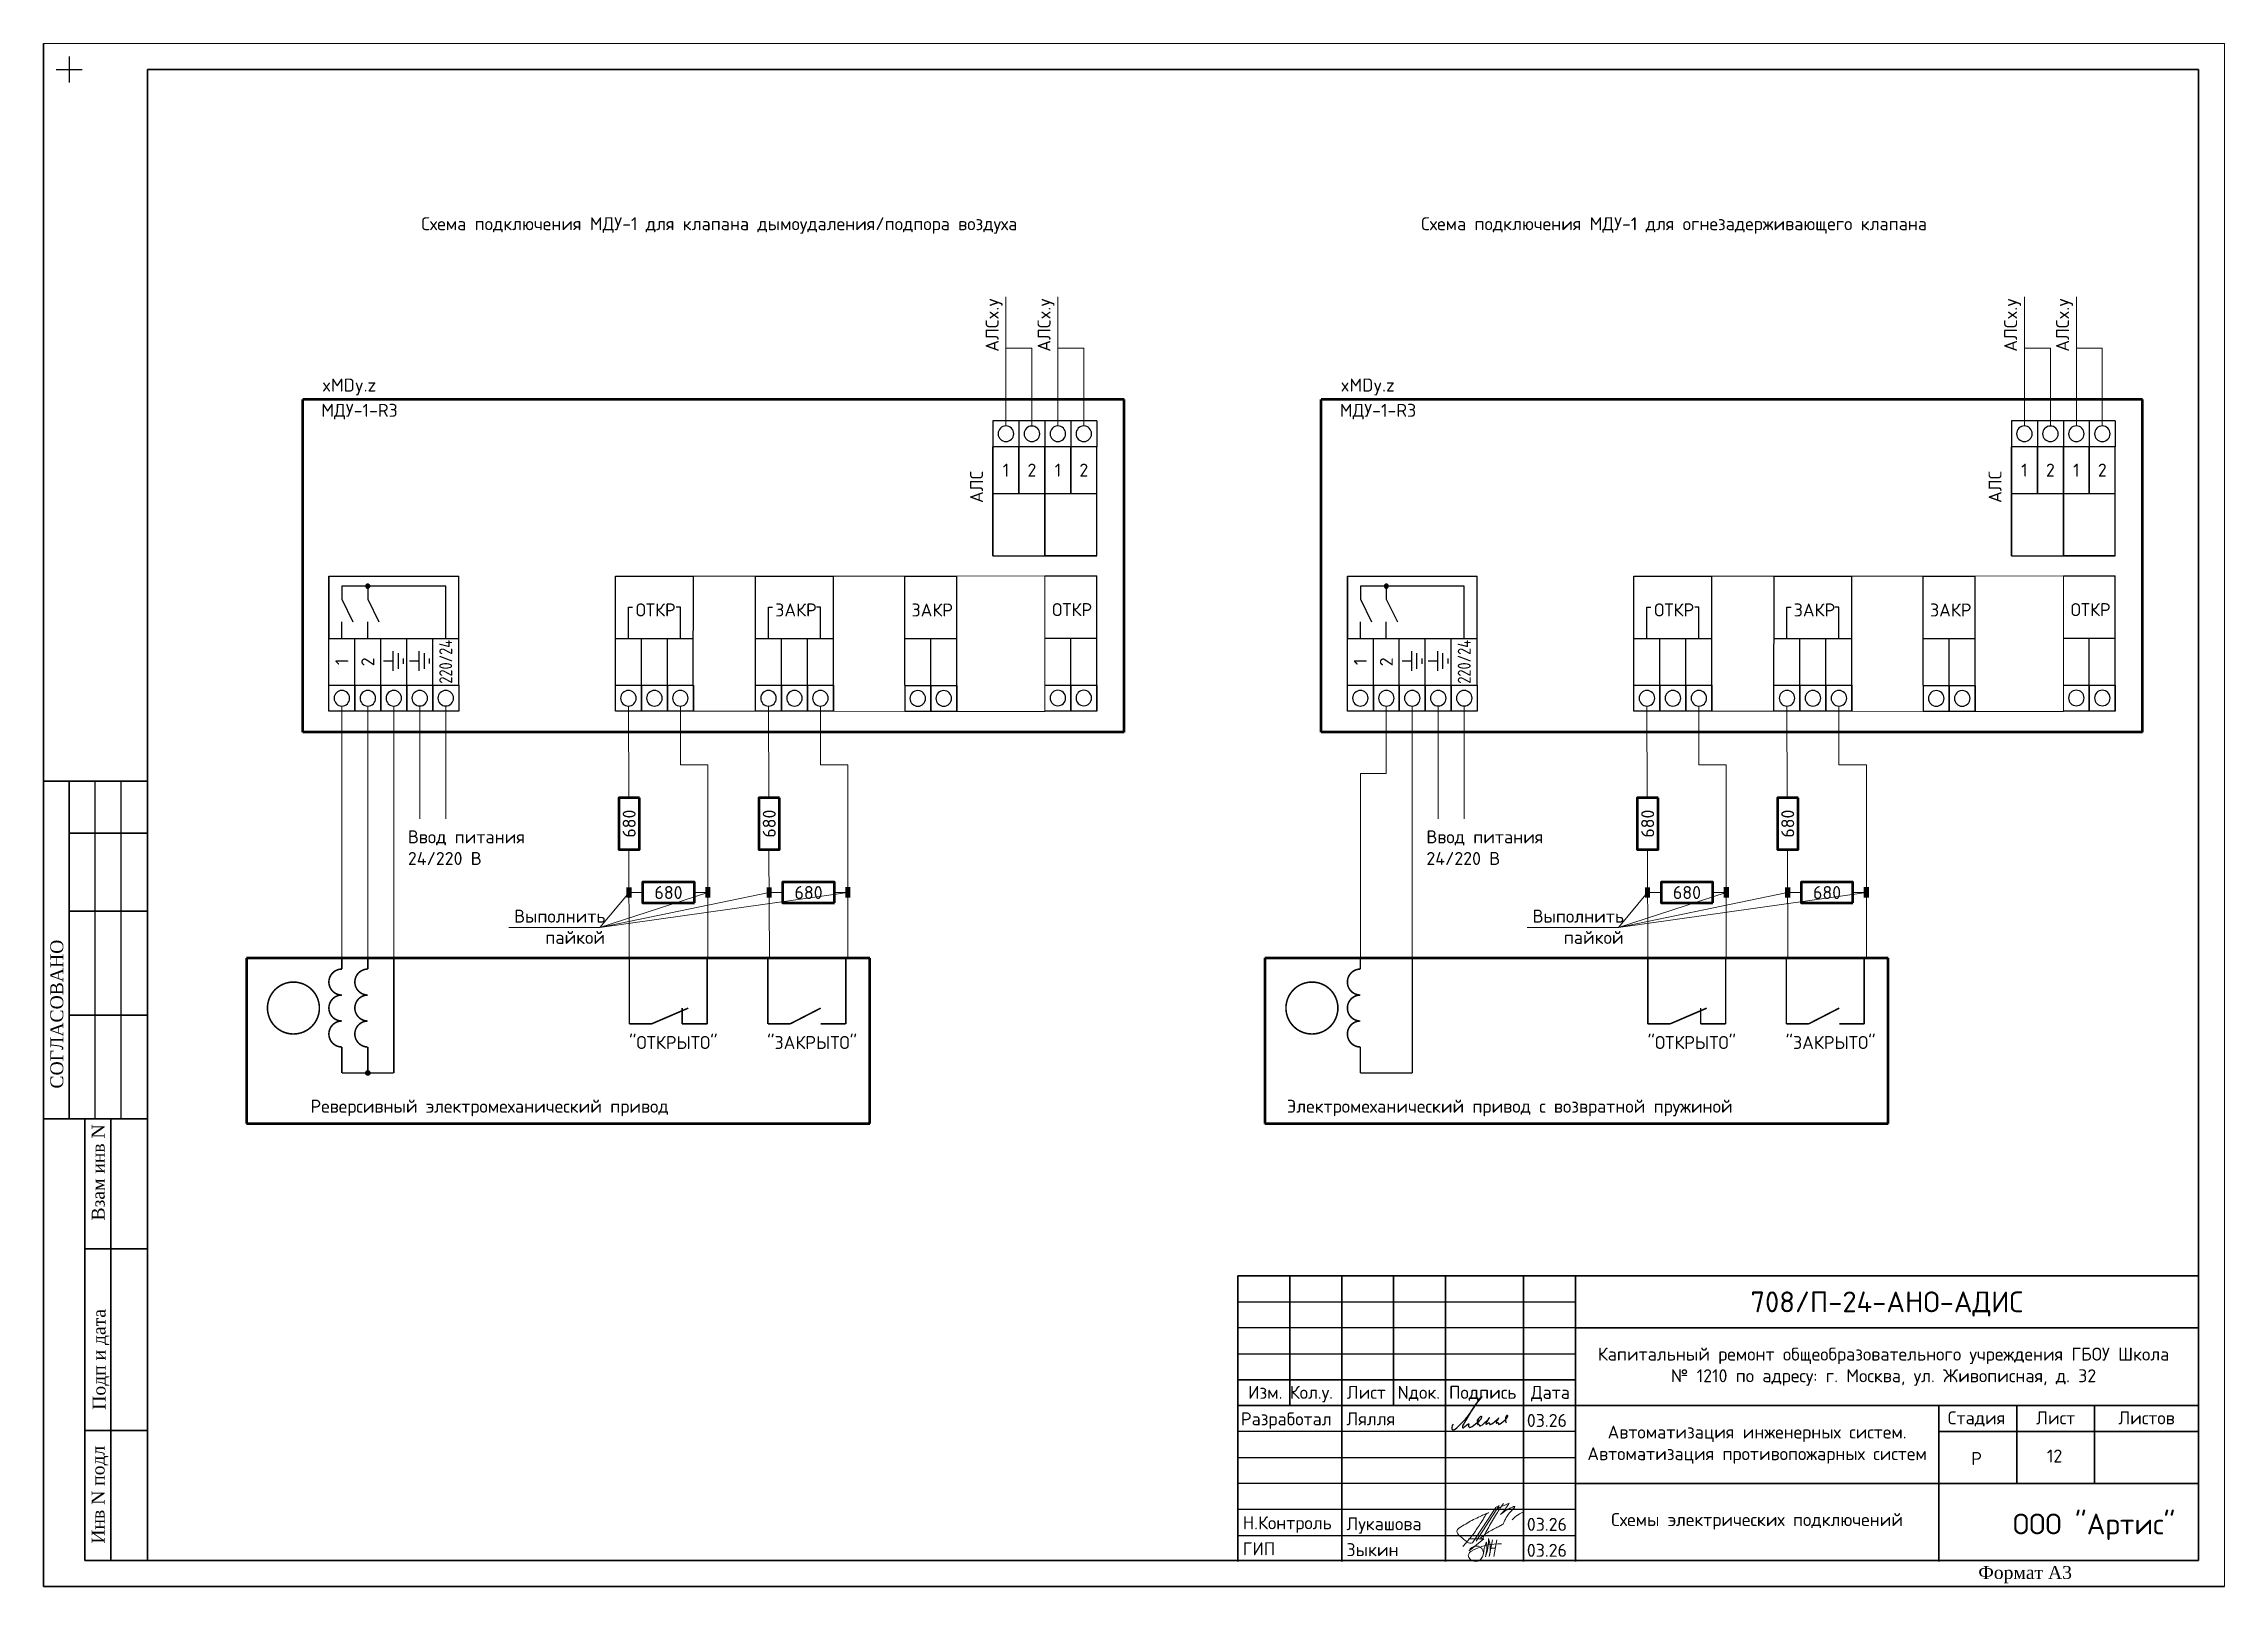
# Paper-space layout 'Сх1' of a CAD drawing. Header units: millimetres. Extents: x 721 to 1141, y 856 to 1153.
# The model-space entities are those that its viewports show. They can reach past a viewport. Long polylines and large blocks are cut down to what shows.
import ezdxf
from ezdxf import colors
from ezdxf.entities.mleader import LeaderData, LeaderLine
from ezdxf.enums import TextEntityAlignment as Align
from ezdxf.math import Vec2, Vec3

# ---------------------------------------------------------------- set-up
doc = ezdxf.new("R2010")
doc.units = ezdxf.units.MM
doc.linetypes.add('Штриховая', pattern=[6, 2, -2, 2])
for name, color, linetype, lineweight in [('1.АПС_текст', 7, 'Continuous', 15), ('RC-Выноски', 7, 'Continuous', 0), ('АР_текст', 250, 'Continuous', 40), ('Основная сплош', 7, 'Continuous', 30), ('Схемы подключ', 7, 'Continuous', 15), ('Текст', 7, 'Continuous', 30)]:
    doc.layers.add(name, color=color, linetype=linetype, lineweight=lineweight)
doc.layers.add('TEXT1', color=7, linetype='Continuous')
doc.layers.add('Основная', color=7, linetype='Continuous')
doc.layers.add('Вспомог-я', color=123, linetype='Continuous', plot=False)
doc.layers.add('ОФ_подписи', color=5, linetype='Continuous', lineweight=13, true_color=0x0000ff)
doc.layers.add('Подписи', color=5, linetype='Continuous', lineweight=18, true_color=0x0000ff)
doc.styles.add('ICOCPEUR', font='isocpeur.ttf', dxfattribs={"height": 250})
doc.styles.add('ISOCPEUR', font='isocpeur.ttf', dxfattribs={"height": 250})
doc.styles.add('PDF ISOCPEUR', font='isocpeur.ttf')
doc.styles.add('RubezhCAD', font='isocpeur.ttf')
doc.styles.add('TIMES', font='times.ttf')

psp = doc.layouts.new('Сх1')

msp = doc.modelspace()

# ---------------------------------------------------------------- texts
at = {"color": 7, "style": 'ISOCPEUR'}
for s, p in [('1', (272749.3, 45372.8)), ('2', (273249.3, 45373.3)), ('1', (273749.3, 45372.8)), ('2', (274249.3, 45373.3)), ('1', (292364.8, 45372.8)), ('2', (292864.8, 45373.3)), ('1', (293364.8, 45372.8)), ('2', (293864.8, 45373.3))]:
    msp.add_text(s, height=250, dxfattribs=at).set_placement(p, align=Align.MIDDLE_CENTER)
for p in [(272308.3, 44741.1), (291923.8, 44741.1)]:
    msp.add_text('АЛС', height=250, rotation=90, dxfattribs=at).set_placement(p)
for s, p in [('ОТКР', (265619.2, 42557.5)), ('ЗАКР', (268306.8, 42556.6)), ('ЗАКР', (270931.6, 42555.3)), ('ОТКР', (273639.4, 42562.1)), ('"ОТКРЫТО"', (265490.8, 34229.1)), ('"ЗАКРЫТО"', (268149.7, 34229.1)), ('Реверсивный электромеханический привод', (259355.5, 33002.3))]:
    msp.add_text(s, height=250, dxfattribs=at).set_placement(p)
at = {"style": 'ISOCPEUR'}
for s, p in [('ОТКР', (285234.7, 42557.5)), ('ЗАКР', (287922.3, 42556.6)), ('ЗАКР', (290547.1, 42555.3)), ('ОТКР', (293254.9, 42562.1)), ('"ОТКРЫТО"', (285106.3, 34229.1)), ('"ЗАКРЫТО"', (287765.2, 34229.1)), ('Электромеханический привод с возвратной пружиной', (278161, 33002.3))]:
    msp.add_text(s, height=250, dxfattribs=at).set_placement(p)
at = {"color": 7, "style": 'ISOCPEUR', "width": 0.8}
msp.add_text('220/24', height=250, rotation=90, dxfattribs=at).set_placement((261960.1, 41683.1), align=Align.MIDDLE_CENTER)
at = {"style": 'ISOCPEUR', "width": 0.8}
msp.add_text('220/24', height=250, rotation=90, dxfattribs=at).set_placement((281575.6, 41683.1), align=Align.MIDDLE_CENTER)
at = {"color": 7, "style": 'ISOCPEUR'}
for s, p in [('1', (259960.1, 41682.6)), ('2', (260460.1, 41682.2))]:
    msp.add_text(s, height=250, rotation=90, dxfattribs=at).set_placement(p, align=Align.MIDDLE_CENTER)
at = {"style": 'ISOCPEUR'}
for s, p in [('1', (279575.6, 41682.6)), ('2', (280075.6, 41682.2))]:
    msp.add_text(s, height=250, rotation=90, dxfattribs=at).set_placement(p, align=Align.MIDDLE_CENTER)
at = {"layer": '1.АПС_текст', "style": 'ISOCPEUR'}
for p in [(265493.4, 38567.9), (268190.9, 38567.9), (285108.9, 38567.9), (287806.4, 38567.9)]:
    msp.add_text('680', height=250, rotation=90, dxfattribs=at).set_placement(p, align=Align.MIDDLE_CENTER)
for p in [(266250.5, 37241.4), (268948.1, 37241.4), (285866, 37241.4), (288563.6, 37241.4)]:
    msp.add_text('680', height=250, dxfattribs=at).set_placement(p, align=Align.MIDDLE_CENTER)
at = {"layer": 'TEXT1', "char_height": 250, "width": 7000, "attachment_point": 5, "style": 'ICOCPEUR'}
for s, insert in [('{\\C0;12}', (292945.9, 26393.6)), ('\\A1;{\\C0;Схемы электрических подключений}', (287216, 25135.5))]:
    msp.add_mtext(s, dxfattribs=dict(at, insert=insert))
at = {"layer": 'Схемы подключ', "color": 7, "style": 'ISOCPEUR'}
for s, p in [('Схема подключения МДУ-1 для клапана дымоудаления/подпора воздуха', (261489.6, 49991.9)), ('Схема подключения МДУ-1 для огнезадерживающего клапана', (280746.6, 49991.9)), ('xMDy.z', (259580.1, 46886.1)), ('xMDy.z', (279195.6, 46886.1)), ('МДУ-1-R3', (259563.6, 46399.9)), ('МДУ-1-R3', (279179.1, 46399.9))]:
    msp.add_text(s, height=250, dxfattribs=at).set_placement(p)
at = {"layer": 'Схемы подключ', "style": 'ISOCPEUR'}
for p in [(272608.5, 47652.8), (273608.5, 47652.8), (292224, 47652.8), (293224, 47652.8)]:
    msp.add_text('АЛСx.y', height=250, rotation=90, dxfattribs=at).set_placement(p)
at = {"layer": 'Схемы подключ', "lineweight": 0, "style": 'ISOCPEUR'}
for s, p in [('Выполнить', (263277.8, 36661.4)), ('Выполнить', (282893.3, 36661.4)), ('пайкой', (263877.8, 36251.9)), ('пайкой', (283493.3, 36251.9))]:
    msp.add_text(s, height=250, dxfattribs=at).set_placement(p)
at = {"layer": 'Схемы подключ', "char_height": 250, "attachment_point": 1, "style": 'ISOCPEUR'}
for insert in [(261231.6, 38438.4), (280847.1, 38438.4)]:
    msp.add_mtext_dynamic_manual_height_columns('Ввод питания 24/220 В', width=2631, gutter_width=1250, heights=[0], dxfattribs=dict(at, insert=insert))

# ---------------------------------------------------------------- blocks, each defined once
blk = doc.blocks.new('*U2738')
at = {"layer": 'Вспомог-я', "ltscale": 100}
for points in [[(493, 29450), (493, 28950)], [(243, 29200), (743, 29200)]]:
    blk.add_lwpolyline(points, dxfattribs=at)
at = {"layer": 'Основная'}
for p, q in [((993, 9000), (993, 15500)), ((1493, 9000), (1493, 15500))]:
    blk.add_line(p, q, dxfattribs=at)
at = {"layer": 'Основная сплош'}
for p, q in [((42000, 29700), (0, 29700)), ((0, 29700), (0, 0)), ((42000, 0), (42000, 29700)), ((2000, 29200), (2000, 500)), ((41500, 29200), (2000, 29200)), ((41500, 500), (41500, 29200)), ((0, 15500), (1993, 15500)), ((493, 9000), (493, 15500)), ((493, 14500), (1993, 14500)), ((493, 13000), (1993, 13000)), ((493, 11000), (1993, 11000)), ((0, 9000), (1993, 9000)), ((793, 500), (793, 9000)), ((793, 6500), (793, 9000)), ((793, 9000), (1993, 9000)), ((1293, 9000), (1293, 500)), ((1993, 6500), (793, 6500)), ((793, 500), (793, 3000)), ((793, 3000), (1993, 3000)), ((2000, 500), (793, 500)), ((2000, 500), (41500, 500)), ((0, 0), (42000, 0))]:
    blk.add_line(p, q, dxfattribs=at)
at = {"layer": 'Текст', "style": 'TIMES'}
for s, p in [('СОГЛАСОВАНО', (379, 9584)), ('Взам инв N', (1176, 7044)), ('Подп и дата', (1193, 3400)), ('Инв N подл', (1174, 822))]:
    blk.add_text(s, height=250, rotation=90, dxfattribs=at).set_placement(p)
blk.add_text('Формат А3', height=250, dxfattribs=at).set_placement((37261, 143))
blk = doc.blocks.new('П_Зыкин')
at = {"layer": 'ОФ_подписи', "color": 152, "ltscale": 100, "true_color": 0x0061c2, "transparency": 33554687}
for p, q in [((142, 249), (62, -174)), ((102, 37), (218, 37)), ((258, 249), (178, -174))]:
    blk.add_line(p, q, dxfattribs=at)
blk.add_lwpolyline([(-462, 273), (-74, 273), (-446, -30)], dxfattribs=at)
for centre, radius, start, end in [((-271, -94), 186, 314.2393, 159.9348), ((345, -1372), 1523, 88.8758, 117.8788), ((1109, -252), 1204, 158.7593, 174.231), ((-1024, 224), 1068, 337.8144, 2.8859), ((-849, 72), 852, 342.8308, 7.4815), ((-9, 182), 4.48, 8.9691, 155.6551), ((-643, 22), 732, 344.4555, 20.462), ((-318, -169), 151, 108.7568, 173.4251), ((-287, -115), 185, 191.5358, 322.3512)]:
    blk.add_arc(centre, radius, start, end, dxfattribs=at)
blk = doc.blocks.new('П_Лукашова')
at = {"layer": 'ОФ_подписи', "color": 152, "true_color": 0x0061c2}
for p, q in [((221, 339), (-221, -339)), ((286, 371), (-156, -307)), ((283, 370), (218, 338))]:
    blk.add_line(p, q, dxfattribs=at)
for points in [[(221, 301), (344, 360), (434, 401), (475, 416), (464, 395), (420, 336), (342, 232), (310, 203), (337, 221), (420, 283), (490, 322), (558, 352), (576, 358), (491, 240), (403, 113), (374, 49), (360, 20)], [(-221, -339), (-276, -344), (-368, -289), (-446, -221), (-505, -166), (-522, -116), (-412, -16), (-295, 56), (-173, 120), (-49, 179), (33, 216), (87, 237), (52, 221), (11, 167), (-59, 51), (-126, -52), (-177, -132), (-256, -231), (-409, -409)], [(360, 20), (294, -18), (203, -65), (91, -124), (-73, -248)], [(366, 415), (236, 213), (85, -37), (-50, -300)], [(530, 102), (646, 199), (748, 254)]]:
    blk.add_spline(points, degree=3, dxfattribs=at)
blk = doc.blocks.new('A$C11203D1A')
at = {"layer": 'Подписи', "lineweight": 25}
blk.add_lwpolyline([(0.24, 1.11), (0.09, 0.86), (0, 0.47), (0.01, 0.27), (0.06, 0.09), (0.17, 0.01), (0.33, 0), (0.53, 0.07), (0.73, 0.22), (0.94, 0.41), (1.81, 1.26), (2.64, 2.1), (3.19, 2.76), (3.8, 3.63), (4.42, 4.6), (5, 5.4), (5.39, 5.96), (5.72, 6.46), (5.82, 6.46), (5.73, 6.31), (4.71, 5.11), (3.82, 3.76), (2.71, 1.9), (2.36, 1.31), (2.15, 0.93), (2.05, 0.72), (2.04, 0.6), (2.04, 0.49), (2.07, 0.44), (2.13, 0.41), (2.22, 0.43), (2.34, 0.53), (2.48, 0.65), (2.83, 0.93), (3.1, 1.12), (3.23, 1.19), (3.28, 1.19), (3.29, 1.16), (3.26, 1.06), (3.23, 0.9), (3.22, 0.77), (3.24, 0.65), (3.26, 0.58), (3.34, 0.52), (3.42, 0.48), (3.54, 0.51), (3.66, 0.56), (3.92, 0.66), (4.17, 0.85), (4.57, 1.16), (4.82, 1.36), (5, 1.53), (5.18, 1.68), (5.48, 1.96), (5.64, 2.15), (5.74, 2.33), (5.75, 2.44), (5.75, 2.53), (5.69, 2.57), (5.6, 2.58), (5.49, 2.54), (5.33, 2.4), (5.12, 2.18), (4.99, 1.99), (4.9, 1.86), (4.85, 1.74), (4.87, 1.66), (4.92, 1.62), (5.03, 1.65), (5.11, 1.72), (5.21, 1.79), (5.24, 1.81), (5.28, 1.82), (5.31, 1.82), (5.32, 1.79), (5.26, 1.69), (5.19, 1.61), (5.11, 1.47), (5.03, 1.34), (4.98, 1.25), (4.97, 1.17), (4.97, 1.09), (5.01, 1.05), (5.05, 1.06), (5.1, 1.11), (5.14, 1.13), (5.2, 1.13), (5.23, 1.07), (5.27, 0.94), (5.32, 0.85), (5.35, 0.8), (5.43, 0.77), (5.52, 0.78), (5.61, 0.84), (5.88, 1), (6.13, 1.19), (6.42, 1.46), (6.68, 1.7), (6.94, 1.94), (7.06, 2.08), (7.22, 2.28), (7.23, 2.3), (7.23, 2.31), (7.2, 2.31), (7.18, 2.28), (7.15, 2.24), (6.76, 1.63), (6.67, 1.45), (6.59, 1.3), (6.56, 1.22), (6.56, 1.16), (6.57, 1.11), (6.6, 1.08), (6.65, 1.1), (6.7, 1.13), (6.79, 1.19), (6.88, 1.26), (6.99, 1.31), (7.07, 1.35), (7.18, 1.36), (7.23, 1.33), (7.27, 1.28), (7.28, 1.18), (7.28, 1.12), (7.3, 1.08), (7.34, 1.04), (7.38, 1.02), (7.45, 1.01), (7.52, 1.04), (7.6, 1.09), (7.73, 1.19), (7.93, 1.34), (8.13, 1.48), (8.36, 1.7), (8.65, 1.95), (8.78, 2.07), (8.9, 2.16), (8.98, 2.23), (9.03, 2.27), (9.04, 2.29), (9.02, 2.3), (8.99, 2.29), (8.97, 2.25), (8.92, 2.16), (8.7, 1.81), (8.57, 1.61), (8.52, 1.53), (8.51, 1.43), (8.53, 1.37), (8.56, 1.33), (8.6, 1.33), (8.66, 1.35), (8.72, 1.39), (8.76, 1.41), (8.86, 1.4), (8.93, 1.37), (8.94, 1.31), (8.96, 1.22), (8.98, 1.14), (9.02, 1.1), (9.08, 1.07), (9.17, 1.1), (9.24, 1.14), (9.33, 1.2), (9.56, 1.37), (9.86, 1.59), (10.18, 1.87), (10.41, 2.09), (10.57, 2.29), (10.72, 2.51), (10.76, 2.62), (10.77, 2.7), (10.75, 2.75), (10.68, 2.79), (10.58, 2.76), (10.5, 2.69), (10.38, 2.54), (10.32, 2.41), (10.31, 2.25), (10.32, 2.09), (10.33, 1.85), (10.35, 1.7), (10.37, 1.58), (10.4, 1.47), (10.47, 1.37)], dxfattribs=at)
blk = doc.blocks.new('Штамп')
at = {"layer": 'Основная'}
for p, q in [((-18500, 5000), (-12000, 5000)), ((-12000, 4500), (-18500, 4500)), ((-18500, 4000), (-12000, 4000)), ((-12000, 2500), (-18500, 2500)), ((-18500, 2000), (-12000, 2000)), ((-12000, 1500), (-18500, 1500)), ((-12000, 1000), (-18500, 1000)), ((-18500, 500), (-12000, 500))]:
    blk.add_line(p, q, dxfattribs=at)
at = {"layer": 'Основная сплош'}
for p, q in [((-18500, 5500), (0, 5500)), ((-18500, 5500), (-18500, 0)), ((-17500, 5500), (-17500, 3000)), ((-16500, 0), (-16500, 5500)), ((-15500, 5500), (-15500, 3000)), ((-14500, 0), (-14500, 5500)), ((-13000, 5500), (-13000, 0)), ((-12000, 0), (-12000, 5500)), ((-12000, 4500), (0, 4500)), ((-18500, 3500), (-12000, 3500)), ((0, 3000), (-18500, 3000)), ((-5000, 3000), (-5000, 0)), ((-3500, 3000), (-3500, 1500)), ((-2000, 3000), (-2000, 1500)), ((-5000, 2500), (0, 2500)), ((-12000, 1500), (0, 1500))]:
    blk.add_line(p, q, dxfattribs=at)
at = {"transparency": 33554687, "xscale": 100, "yscale": 100, "zscale": 100}
blk.add_blockref('A$C11203D1A', (-14379, 2533), dxfattribs=at)
at = {"layer": 'ОФ_подписи', "color": 5}
for name, p, xscale, yscale, zscale in [('П_Лукашова', (-13755, 700), 1.010226427429054, 1.010226427429054, 1.010226427429054), ('П_Зыкин', (-13706, 228), 0.7621923841183493, 0.7621923841183493, 0.7621923841183493)]:
    blk.add_blockref(name, p, dxfattribs=dict(at, xscale=xscale, yscale=yscale, zscale=zscale))
at = {"transparency": 33554687, "insert": (-8500, 2250), "char_height": 250, "width": 7000, "attachment_point": 5, "style": 'PDF ISOCPEUR'}
blk.add_mtext('Автоматизация инженерных систем. Автоматизация противопожарных систем', dxfattribs=at)
at = {"layer": 'АР_текст', "color": 7, "transparency": 33554687, "insert": (-2009, 668), "char_height": 400, "width": 7750, "attachment_point": 5, "style": 'RubezhCAD'}
blk.add_mtext('{\\C0;ООО "Артис"}', dxfattribs=at)
at = {"layer": 'Текст', "color": 0, "style": 'RubezhCAD'}
blk.add_text('708/П-24-АНО-АДИС', height=400, dxfattribs=at).set_placement((-6000, 4798), align=Align.CENTER)
at = {"layer": 'Текст', "linetype": 'Continuous', "style": 'RubezhCAD'}
for s, p in [('Изм.', (-18302, 3131)), ('Кол.у.', (-17500, 3131)), ('Лист', (-16402, 3131)), ('Nдок.', (-15424, 3131)), ('Подпись', (-14434, 3131)), ('Дата', (-12857, 3131))]:
    blk.add_text(s, height=250, dxfattribs=at).set_placement(p)
at = {"layer": 'Текст', "style": 'ICOCPEUR'}
for s, p in [('Разработал', (-18441, 2620)), ('Лялля', (-16408, 2622)), ('03.26', (-12934, 2590)), ('Н.Контроль', (-18407, 620)), ('Лукашова', (-16408, 602)), ('03.26', (-12934, 590)), ('ГИП', (-18407, 120)), ('Зыкин', (-16408, 102)), ('03.26', (-12934, 90))]:
    blk.add_text(s, height=250, dxfattribs=at).set_placement(p)
at = {"layer": 'Текст', "color": 7, "linetype": 'Continuous', "style": 'RubezhCAD'}
for s, p in [('Стадия', (-4273, 2640)), ('Лист', (-2750, 2640)), ('Листов', (-1000, 2640))]:
    blk.add_text(s, height=250, dxfattribs=at).set_placement(p, align=Align.CENTER)
at = {"layer": 'Текст', "color": 7, "style": 'RubezhCAD'}
blk.add_text('Р', height=250, dxfattribs=at).set_placement((-4273, 1857), align=Align.CENTER)
at = {"layer": 'Текст', "ltscale": 100, "insert": (-6063, 3750), "char_height": 250, "attachment_point": 5, "style": 'RubezhCAD'}
blk.add_mtext_dynamic_manual_height_columns('\\pi-3.125;Капитальный ремонт общеобразовательного учреждения ГБОУ Школа{\\H1.25x; }\\P№ 1210 по адресу: г. Москва, ул. Живописная, д. 32{\\H1.21604x; }\\P', width=11832.53, gutter_width=1250, heights=[1893], dxfattribs=at)
at = {"layer": 'Текст', "ltscale": 100, "style": 'RubezhCAD'}
blk.add_attdef('ЛИСТОВ', text='', height=250, dxfattribs=at).set_placement((-1000, 1857), align=Align.CENTER)
at = {"layer": 'Текст', "ltscale": 100, "style": 'TIMES'}
blk.add_attdef('НАЗВАНИЕ', text='', height=250, dxfattribs=at).set_placement((-8500, 750), align=Align.MIDDLE_CENTER)

# ---------------------------------------------------------------- hatches: boundary and pattern name
h = msp.add_hatch(color=7)
h.paths.add_polyline_path([(260499.3, 43140.1), (260499.1, 43135.9), (260498.4, 43131.8), (260497.3, 43127.7), (260495.8, 43123.8), (260493.9, 43120.1), (260491.6, 43116.6), (260489, 43113.3), (260486, 43110.3), (260482.8, 43107.7), (260479.3, 43105.4), (260475.5, 43103.5), (260471.6, 43102), (260467.6, 43100.9), (260463.5, 43100.3), (260459.3, 43100.1), (260455.1, 43100.3), (260451, 43100.9), (260446.9, 43102), (260443, 43103.5), (260439.3, 43105.4), (260435.8, 43107.7), (260432.5, 43110.3), (260429.6, 43113.3), (260426.9, 43116.6), (260424.6, 43120.1), (260422.7, 43123.8), (260421.2, 43127.7), (260420.2, 43131.8), (260419.5, 43135.9), (260419.3, 43140.1), (260419.5, 43144.2), (260420.2, 43148.4), (260421.2, 43152.4), (260422.7, 43156.3), (260424.6, 43160.1), (260426.9, 43163.6), (260429.6, 43166.8), (260432.5, 43169.8), (260435.8, 43172.4), (260439.3, 43174.7), (260443, 43176.6), (260446.9, 43178.1), (260451, 43179.2), (260455.1, 43179.8), (260459.3, 43180.1), (260463.5, 43179.8), (260467.6, 43179.2), (260471.6, 43178.1), (260475.5, 43176.6), (260479.3, 43174.7), (260482.8, 43172.4), (260486, 43169.8), (260489, 43166.8), (260491.6, 43163.6), (260493.9, 43160.1), (260495.8, 43156.3), (260497.3, 43152.4), (260498.4, 43148.4), (260499.1, 43144.2)], flags=0)
h.paths.add_polyline_path([(260499.3, 43140.1), (260499.1, 43135.9), (260498.4, 43131.8), (260497.3, 43127.7), (260495.8, 43123.8), (260493.9, 43120.1), (260491.6, 43116.6), (260489, 43113.3), (260486, 43110.3), (260482.8, 43107.7), (260479.3, 43105.4), (260475.5, 43103.5), (260471.6, 43102), (260467.6, 43100.9), (260463.5, 43100.3), (260459.3, 43100.1), (260455.1, 43100.3), (260451, 43100.9), (260446.9, 43102), (260443, 43103.5), (260439.3, 43105.4), (260435.8, 43107.7), (260432.5, 43110.3), (260429.6, 43113.3), (260426.9, 43116.6), (260424.6, 43120.1), (260422.7, 43123.8), (260421.2, 43127.7), (260420.2, 43131.8), (260419.5, 43135.9), (260419.3, 43140.1), (260419.5, 43144.2), (260420.2, 43148.4), (260421.2, 43152.4), (260422.7, 43156.3), (260424.6, 43160.1), (260426.9, 43163.6), (260429.6, 43166.8), (260432.5, 43169.8), (260435.8, 43172.4), (260439.3, 43174.7), (260443, 43176.6), (260446.9, 43178.1), (260451, 43179.2), (260455.1, 43179.8), (260459.3, 43180.1), (260463.5, 43179.8), (260467.6, 43179.2), (260471.6, 43178.1), (260475.5, 43176.6), (260479.3, 43174.7), (260482.8, 43172.4), (260486, 43169.8), (260489, 43166.8), (260491.6, 43163.6), (260493.9, 43160.1), (260495.8, 43156.3), (260497.3, 43152.4), (260498.4, 43148.4), (260499.1, 43144.2)], flags=0)
h.paths.add_polyline_path([(260499.3, 43140.1), (260499.1, 43135.9), (260498.4, 43131.8), (260497.3, 43127.7), (260495.8, 43123.8), (260493.9, 43120.1), (260491.6, 43116.6), (260489, 43113.3), (260486, 43110.3), (260482.8, 43107.7), (260479.3, 43105.4), (260475.5, 43103.5), (260471.6, 43102), (260467.6, 43100.9), (260463.5, 43100.3), (260459.3, 43100.1), (260455.1, 43100.3), (260451, 43100.9), (260446.9, 43102), (260443, 43103.5), (260439.3, 43105.4), (260435.8, 43107.7), (260432.5, 43110.3), (260429.6, 43113.3), (260426.9, 43116.6), (260424.6, 43120.1), (260422.7, 43123.8), (260421.2, 43127.7), (260420.2, 43131.8), (260419.5, 43135.9), (260419.3, 43140.1), (260419.5, 43144.2), (260420.2, 43148.4), (260421.2, 43152.4), (260422.7, 43156.3), (260424.6, 43160.1), (260426.9, 43163.6), (260429.6, 43166.8), (260432.5, 43169.8), (260435.8, 43172.4), (260439.3, 43174.7), (260443, 43176.6), (260446.9, 43178.1), (260451, 43179.2), (260455.1, 43179.8), (260459.3, 43180.1), (260463.5, 43179.8), (260467.6, 43179.2), (260471.6, 43178.1), (260475.5, 43176.6), (260479.3, 43174.7), (260482.8, 43172.4), (260486, 43169.8), (260489, 43166.8), (260491.6, 43163.6), (260493.9, 43160.1), (260495.8, 43156.3), (260497.3, 43152.4), (260498.4, 43148.4), (260499.1, 43144.2)], flags=0)
h = msp.add_hatch(color=256)
h.paths.add_polyline_path([(280114.8, 43140.1), (280114.6, 43135.9), (280113.9, 43131.8), (280112.8, 43127.7), (280111.3, 43123.8), (280109.4, 43120.1), (280107.1, 43116.6), (280104.5, 43113.3), (280101.5, 43110.3), (280098.3, 43107.7), (280094.8, 43105.4), (280091, 43103.5), (280087.1, 43102), (280083.1, 43100.9), (280079, 43100.3), (280074.8, 43100.1), (280070.6, 43100.3), (280066.5, 43100.9), (280062.4, 43102), (280058.5, 43103.5), (280054.8, 43105.4), (280051.3, 43107.7), (280048, 43110.3), (280045.1, 43113.3), (280042.4, 43116.6), (280040.1, 43120.1), (280038.2, 43123.8), (280036.7, 43127.7), (280035.7, 43131.8), (280035, 43135.9), (280034.8, 43140.1), (280035, 43144.2), (280035.7, 43148.4), (280036.7, 43152.4), (280038.2, 43156.3), (280040.1, 43160.1), (280042.4, 43163.6), (280045.1, 43166.8), (280048, 43169.8), (280051.3, 43172.4), (280054.8, 43174.7), (280058.5, 43176.6), (280062.4, 43178.1), (280066.5, 43179.2), (280070.6, 43179.8), (280074.8, 43180.1), (280079, 43179.8), (280083.1, 43179.2), (280087.1, 43178.1), (280091, 43176.6), (280094.8, 43174.7), (280098.3, 43172.4), (280101.5, 43169.8), (280104.5, 43166.8), (280107.1, 43163.6), (280109.4, 43160.1), (280111.3, 43156.3), (280112.8, 43152.4), (280113.9, 43148.4), (280114.6, 43144.2)], flags=0)
h.paths.add_polyline_path([(280114.8, 43140.1), (280114.6, 43135.9), (280113.9, 43131.8), (280112.8, 43127.7), (280111.3, 43123.8), (280109.4, 43120.1), (280107.1, 43116.6), (280104.5, 43113.3), (280101.5, 43110.3), (280098.3, 43107.7), (280094.8, 43105.4), (280091, 43103.5), (280087.1, 43102), (280083.1, 43100.9), (280079, 43100.3), (280074.8, 43100.1), (280070.6, 43100.3), (280066.5, 43100.9), (280062.4, 43102), (280058.5, 43103.5), (280054.8, 43105.4), (280051.3, 43107.7), (280048, 43110.3), (280045.1, 43113.3), (280042.4, 43116.6), (280040.1, 43120.1), (280038.2, 43123.8), (280036.7, 43127.7), (280035.7, 43131.8), (280035, 43135.9), (280034.8, 43140.1), (280035, 43144.2), (280035.7, 43148.4), (280036.7, 43152.4), (280038.2, 43156.3), (280040.1, 43160.1), (280042.4, 43163.6), (280045.1, 43166.8), (280048, 43169.8), (280051.3, 43172.4), (280054.8, 43174.7), (280058.5, 43176.6), (280062.4, 43178.1), (280066.5, 43179.2), (280070.6, 43179.8), (280074.8, 43180.1), (280079, 43179.8), (280083.1, 43179.2), (280087.1, 43178.1), (280091, 43176.6), (280094.8, 43174.7), (280098.3, 43172.4), (280101.5, 43169.8), (280104.5, 43166.8), (280107.1, 43163.6), (280109.4, 43160.1), (280111.3, 43156.3), (280112.8, 43152.4), (280113.9, 43148.4), (280114.6, 43144.2)], flags=0)
h.paths.add_polyline_path([(280114.8, 43140.1), (280114.6, 43135.9), (280113.9, 43131.8), (280112.8, 43127.7), (280111.3, 43123.8), (280109.4, 43120.1), (280107.1, 43116.6), (280104.5, 43113.3), (280101.5, 43110.3), (280098.3, 43107.7), (280094.8, 43105.4), (280091, 43103.5), (280087.1, 43102), (280083.1, 43100.9), (280079, 43100.3), (280074.8, 43100.1), (280070.6, 43100.3), (280066.5, 43100.9), (280062.4, 43102), (280058.5, 43103.5), (280054.8, 43105.4), (280051.3, 43107.7), (280048, 43110.3), (280045.1, 43113.3), (280042.4, 43116.6), (280040.1, 43120.1), (280038.2, 43123.8), (280036.7, 43127.7), (280035.7, 43131.8), (280035, 43135.9), (280034.8, 43140.1), (280035, 43144.2), (280035.7, 43148.4), (280036.7, 43152.4), (280038.2, 43156.3), (280040.1, 43160.1), (280042.4, 43163.6), (280045.1, 43166.8), (280048, 43169.8), (280051.3, 43172.4), (280054.8, 43174.7), (280058.5, 43176.6), (280062.4, 43178.1), (280066.5, 43179.2), (280070.6, 43179.8), (280074.8, 43180.1), (280079, 43179.8), (280083.1, 43179.2), (280087.1, 43178.1), (280091, 43176.6), (280094.8, 43174.7), (280098.3, 43172.4), (280101.5, 43169.8), (280104.5, 43166.8), (280107.1, 43163.6), (280109.4, 43160.1), (280111.3, 43156.3), (280112.8, 43152.4), (280113.9, 43148.4), (280114.6, 43144.2)], flags=0)
h = msp.add_hatch(color=7)
h.paths.add_polyline_path([(260500.3, 33768.1), (260500, 33763.9), (260499.4, 33759.8), (260498.3, 33755.8), (260496.8, 33751.9), (260494.9, 33748.1), (260492.6, 33744.6), (260490, 33741.4), (260487, 33738.4), (260483.8, 33735.8), (260480.3, 33733.5), (260476.5, 33731.6), (260472.6, 33730.1), (260468.6, 33729), (260464.4, 33728.3), (260460.3, 33728.1), (260456.1, 33728.3), (260451.9, 33729), (260447.9, 33730.1), (260444, 33731.6), (260440.3, 33733.5), (260436.7, 33735.8), (260433.5, 33738.4), (260430.5, 33741.4), (260427.9, 33744.6), (260425.6, 33748.1), (260423.7, 33751.9), (260422.2, 33755.8), (260421.1, 33759.8), (260420.5, 33763.9), (260420.3, 33768.1), (260420.5, 33772.3), (260421.1, 33776.4), (260422.2, 33780.5), (260423.7, 33784.4), (260425.6, 33788.1), (260427.9, 33791.6), (260430.5, 33794.9), (260433.5, 33797.9), (260436.7, 33800.5), (260440.3, 33802.8), (260444, 33804.7), (260447.9, 33806.2), (260451.9, 33807.3), (260456.1, 33807.9), (260460.3, 33808.1), (260464.4, 33807.9), (260468.6, 33807.3), (260472.6, 33806.2), (260476.5, 33804.7), (260480.3, 33802.8), (260483.8, 33800.5), (260487, 33797.9), (260490, 33794.9), (260492.6, 33791.6), (260494.9, 33788.1), (260496.8, 33784.4), (260498.3, 33780.5), (260499.4, 33776.4), (260500, 33772.3)], flags=0)
h.paths.add_polyline_path([(260500.3, 33768.1), (260500, 33763.9), (260499.4, 33759.8), (260498.3, 33755.8), (260496.8, 33751.9), (260494.9, 33748.1), (260492.6, 33744.6), (260490, 33741.4), (260487, 33738.4), (260483.8, 33735.8), (260480.3, 33733.5), (260476.5, 33731.6), (260472.6, 33730.1), (260468.6, 33729), (260464.4, 33728.3), (260460.3, 33728.1), (260456.1, 33728.3), (260451.9, 33729), (260447.9, 33730.1), (260444, 33731.6), (260440.3, 33733.5), (260436.7, 33735.8), (260433.5, 33738.4), (260430.5, 33741.4), (260427.9, 33744.6), (260425.6, 33748.1), (260423.7, 33751.9), (260422.2, 33755.8), (260421.1, 33759.8), (260420.5, 33763.9), (260420.3, 33768.1), (260420.5, 33772.3), (260421.1, 33776.4), (260422.2, 33780.5), (260423.7, 33784.4), (260425.6, 33788.1), (260427.9, 33791.6), (260430.5, 33794.9), (260433.5, 33797.9), (260436.7, 33800.5), (260440.3, 33802.8), (260444, 33804.7), (260447.9, 33806.2), (260451.9, 33807.3), (260456.1, 33807.9), (260460.3, 33808.1), (260464.4, 33807.9), (260468.6, 33807.3), (260472.6, 33806.2), (260476.5, 33804.7), (260480.3, 33802.8), (260483.8, 33800.5), (260487, 33797.9), (260490, 33794.9), (260492.6, 33791.6), (260494.9, 33788.1), (260496.8, 33784.4), (260498.3, 33780.5), (260499.4, 33776.4), (260500, 33772.3)], flags=0)
h.paths.add_polyline_path([(260500.3, 33768.1), (260500, 33763.9), (260499.4, 33759.8), (260498.3, 33755.8), (260496.8, 33751.9), (260494.9, 33748.1), (260492.6, 33744.6), (260490, 33741.4), (260487, 33738.4), (260483.8, 33735.8), (260480.3, 33733.5), (260476.5, 33731.6), (260472.6, 33730.1), (260468.6, 33729), (260464.4, 33728.3), (260460.3, 33728.1), (260456.1, 33728.3), (260451.9, 33729), (260447.9, 33730.1), (260444, 33731.6), (260440.3, 33733.5), (260436.7, 33735.8), (260433.5, 33738.4), (260430.5, 33741.4), (260427.9, 33744.6), (260425.6, 33748.1), (260423.7, 33751.9), (260422.2, 33755.8), (260421.1, 33759.8), (260420.5, 33763.9), (260420.3, 33768.1), (260420.5, 33772.3), (260421.1, 33776.4), (260422.2, 33780.5), (260423.7, 33784.4), (260425.6, 33788.1), (260427.9, 33791.6), (260430.5, 33794.9), (260433.5, 33797.9), (260436.7, 33800.5), (260440.3, 33802.8), (260444, 33804.7), (260447.9, 33806.2), (260451.9, 33807.3), (260456.1, 33807.9), (260460.3, 33808.1), (260464.4, 33807.9), (260468.6, 33807.3), (260472.6, 33806.2), (260476.5, 33804.7), (260480.3, 33802.8), (260483.8, 33800.5), (260487, 33797.9), (260490, 33794.9), (260492.6, 33791.6), (260494.9, 33788.1), (260496.8, 33784.4), (260498.3, 33780.5), (260499.4, 33776.4), (260500, 33772.3)], flags=0)
at = {"layer": 'Схемы подключ', "lineweight": 25}
h = msp.add_hatch(color=256, dxfattribs=at)
h.dxf.hatch_style = 1
h.paths.add_polyline_path([(265441.3, 37144.8), (265441.3, 37344.5), (265480.5, 37344.5), (265490.7, 37144.5)])
h.paths.add_polyline_path([(265490.7, 37144.5), (265480.5, 37344.5), (265541.3, 37344.5), (265541.3, 37144.5)])
h = msp.add_hatch(color=256, dxfattribs=at)
h.dxf.hatch_style = 1
h.paths.add_polyline_path([(266957.7, 37145.7), (266957.7, 37345.4), (266996.9, 37345.4), (267007.1, 37145.4)])
h.paths.add_polyline_path([(267007.1, 37145.4), (266996.9, 37345.4), (267057.7, 37345.4), (267057.7, 37145.4)])
h = msp.add_hatch(color=256, dxfattribs=at)
h.dxf.hatch_style = 1
h.paths.add_polyline_path([(268138.8, 37144.8), (268138.8, 37344.5), (268178, 37344.5), (268188.2, 37144.5)])
h.paths.add_polyline_path([(268188.2, 37144.5), (268178, 37344.5), (268238.8, 37344.5), (268238.8, 37144.5)])
h = msp.add_hatch(color=256, dxfattribs=at)
h.dxf.hatch_style = 1
h.paths.add_polyline_path([(269655.3, 37145.7), (269655.3, 37345.4), (269694.5, 37345.4), (269704.7, 37145.4)])
h.paths.add_polyline_path([(269704.7, 37145.4), (269694.5, 37345.4), (269755.3, 37345.4), (269755.3, 37145.4)])
h = msp.add_hatch(color=256, dxfattribs=at)
h.dxf.hatch_style = 1
h.paths.add_polyline_path([(285056.8, 37144.8), (285056.8, 37344.5), (285096, 37344.5), (285106.2, 37144.5)])
h.paths.add_polyline_path([(285106.2, 37144.5), (285096, 37344.5), (285156.8, 37344.5), (285156.8, 37144.5)])
h = msp.add_hatch(color=256, dxfattribs=at)
h.dxf.hatch_style = 1
h.paths.add_polyline_path([(286573.2, 37145.7), (286573.2, 37345.4), (286612.4, 37345.4), (286622.6, 37145.4)])
h.paths.add_polyline_path([(286622.6, 37145.4), (286612.4, 37345.4), (286673.2, 37345.4), (286673.2, 37145.4)])
h = msp.add_hatch(color=256, dxfattribs=at)
h.dxf.hatch_style = 1
h.paths.add_polyline_path([(287754.3, 37144.8), (287754.3, 37344.5), (287793.5, 37344.5), (287803.7, 37144.5)])
h.paths.add_polyline_path([(287803.7, 37144.5), (287793.5, 37344.5), (287854.3, 37344.5), (287854.3, 37144.5)])
h = msp.add_hatch(color=256, dxfattribs=at)
h.dxf.hatch_style = 1
h.paths.add_polyline_path([(289270.8, 37145.7), (289270.8, 37345.4), (289310, 37345.4), (289320.2, 37145.4)])
h.paths.add_polyline_path([(289320.2, 37145.4), (289310, 37345.4), (289370.8, 37345.4), (289370.8, 37145.4)])

# ---------------------------------------------------------------- linework, layer by layer
at = {"color": 7, "linetype": 'Continuous', "ltscale": 4}
for p, q in [((272499.3, 46323.3), (272499.3, 45823.1)), ((272999.3, 46323.3), (272499.3, 46323.3)), ((272499.3, 46323.1), (272499.3, 45822.8)), ((273499.3, 46323.3), (272999.3, 46323.3)), ((272999.3, 46323.3), (272999.3, 45823.1)), ((273499.3, 46323.1), (272999.3, 46323.1)), ((272999.3, 46323.1), (272999.3, 45822.8)), ((273499.3, 46323.6), (273499.3, 45823.3)), ((273999.3, 46323.6), (273499.3, 46323.6)), ((273499.3, 46323.3), (273499.3, 45823.1)), ((273499.3, 46323.1), (273499.3, 45822.8)), ((273999.3, 46323.6), (273999.3, 45823.3)), ((274499.3, 46323.3), (273999.3, 46323.3)), ((273999.3, 46323.3), (273999.3, 45823.1)), ((274499.3, 46323.3), (274499.3, 45823.1)), ((292114.8, 46323.3), (292114.8, 45823.1)), ((292614.8, 46323.3), (292114.8, 46323.3)), ((292114.8, 46323.1), (292114.8, 45822.8)), ((293114.8, 46323.3), (292614.8, 46323.3)), ((292614.8, 46323.3), (292614.8, 45823.1)), ((293114.8, 46323.1), (292614.8, 46323.1)), ((292614.8, 46323.1), (292614.8, 45822.8)), ((293114.8, 46323.6), (293114.8, 45823.3)), ((293614.8, 46323.6), (293114.8, 46323.6)), ((293114.8, 46323.3), (293114.8, 45823.1)), ((293114.8, 46323.1), (293114.8, 45822.8)), ((293614.8, 46323.6), (293614.8, 45823.3)), ((294114.8, 46323.3), (293614.8, 46323.3)), ((293614.8, 46323.3), (293614.8, 45823.1)), ((294114.8, 46323.3), (294114.8, 45823.1)), ((272999.3, 45823.1), (272499.3, 45823.1)), ((272499.3, 45823.1), (272499.3, 44923.1)), ((272499.3, 44922.8), (272499.3, 45822.8)), ((273499.3, 45823.1), (272999.3, 45823.1)), ((272999.3, 44923.1), (272999.3, 45823.1)), ((273499.3, 45822.8), (272999.3, 45822.8)), ((272999.3, 45822.8), (272999.3, 44922.8)), ((273999.3, 45823.3), (273499.3, 45823.3)), ((273499.3, 45823.3), (273499.3, 44923.3)), ((273499.3, 44923.1), (273499.3, 45823.1)), ((273499.3, 44922.8), (273499.3, 45822.8)), ((273999.3, 44923.3), (273999.3, 45823.3)), ((274499.3, 45823.1), (273999.3, 45823.1)), ((273999.3, 45823.1), (273999.3, 44923.1)), ((274499.3, 44923.1), (274499.3, 45823.1)), ((292614.8, 45823.1), (292114.8, 45823.1)), ((292114.8, 45823.1), (292114.8, 44923.1)), ((292114.8, 44922.8), (292114.8, 45822.8)), ((293114.8, 45823.1), (292614.8, 45823.1)), ((292614.8, 44923.1), (292614.8, 45823.1)), ((293114.8, 45822.8), (292614.8, 45822.8)), ((292614.8, 45822.8), (292614.8, 44922.8)), ((293614.8, 45823.3), (293114.8, 45823.3)), ((293114.8, 45823.3), (293114.8, 44923.3)), ((293114.8, 44923.1), (293114.8, 45823.1)), ((293114.8, 44922.8), (293114.8, 45822.8)), ((293614.8, 44923.3), (293614.8, 45823.3)), ((294114.8, 45823.1), (293614.8, 45823.1)), ((293614.8, 45823.1), (293614.8, 44923.1)), ((294114.8, 44923.1), (294114.8, 45823.1)), ((272499.3, 44923.1), (272999.3, 44923.1)), ((272499.3, 44923.1), (272499.3, 43723.1)), ((272499.3, 43723.1), (272499.3, 44922.8)), ((272999.3, 44922.8), (273499.3, 44922.8)), ((273499.3, 44923.3), (273999.3, 44923.3)), ((273499.3, 44923.3), (273499.3, 43723.3)), ((273499.3, 43723.3), (273499.3, 44923.1)), ((273499.3, 43723.1), (273499.3, 44922.8)), ((273999.3, 44923.1), (274499.3, 44923.1)), ((274499.3, 43723.3), (274499.3, 44923.1)), ((272499.3, 43723.1), (273499.3, 43723.1)), ((274499.3, 43723.3), (273499.3, 43723.1)), ((273499.3, 43723.3), (274499.3, 43723.3)), ((259710.1, 42132.9), (259710.1, 43333.1)), ((259710.1, 43333.1), (261210.1, 43333)), ((259710.1, 42132.6), (259710.1, 43333.1)), ((259710.1, 43333.1), (259710.1, 42132.7)), ((261210.1, 43333.9), (262210.1, 43333.8)), ((262210.1, 42133.7), (262210.1, 43333.8)), ((265228.8, 41232), (265229, 43332.9)), ((265229, 43332.9), (266729, 43332.8)), ((266727.9, 41231.7), (266729, 43332.8)), ((267925.5, 40731.9), (267926.6, 43332.9)), ((267926.6, 43332.9), (269426.6, 43332.8)), ((269425.5, 41231.7), (269426.6, 43332.8)), ((270801.4, 42131), (270801.4, 43331.4)), ((270801.4, 43330.3), (271801.4, 43330.3)), ((271801.4, 41229.7), (271801.4, 43330.3)), ((273499.3, 43337.2), (274499.3, 43337.1)), ((274499.3, 41236.3), (274499.4, 43337.1)), ((259960.1, 43140.1), (259960.1, 42888.1)), ((261960.1, 43140.1), (259960.1, 43140.1)), ((259960.1, 42888.1), (260174.1, 42455.1)), ((260459.1, 43140.3), (260459.1, 42888.3)), ((260459.1, 42888.3), (260673.1, 42455.3)), ((261960.1, 42133.5), (261960.1, 43140.1)), ((259960.1, 42132.9), (259960.1, 42455.1)), ((260459.1, 42133.1), (260459.1, 42455.3)), ((265479, 42732.9), (265556.9, 42732.9)), ((265479, 42132.7), (265479, 42732.9)), ((266479, 42732.9), (266401.1, 42732.9)), ((266479, 42132.7), (266479, 42732.9)), ((268176.6, 42734.3), (268254.5, 42734.3)), ((268176.6, 42134.1), (268176.6, 42734.3)), ((269176.6, 42734.3), (269098.7, 42734.3)), ((269176.6, 42134.1), (269176.6, 42734.3)), ((259710.1, 41232.2), (259710.1, 42133.1)), ((259710.1, 41232.1), (259710.1, 42133)), ((259710.1, 41232.1), (259710.1, 42132.9)), ((259710.1, 41232), (259710.1, 42132.9)), ((259710.1, 41231.9), (259710.1, 42132.9)), ((259710.1, 42132.9), (260210.1, 42132.9)), ((259710.1, 41232.1), (259710.1, 42132.8)), ((259710.1, 41232), (259710.1, 42132.8)), ((259710.1, 41232), (259710.1, 42132.7)), ((259710.1, 41231.9), (259710.1, 42132.6)), ((260210.1, 41232.1), (260210.1, 42132.9)), ((260210.1, 41231.9), (260210.1, 42132.7)), ((260210.1, 42132.7), (260710.1, 42132.7)), ((260710.1, 41231.9), (260710.1, 42132.9)), ((260710.1, 41231.9), (260710.1, 42132.7)), ((260710.1, 41231.7), (260710.1, 42132.7)), ((260710.1, 42132.7), (261210.1, 42132.7)), ((261210.1, 41233), (261210.1, 42133.9)), ((261210.1, 42133.7), (261710.1, 42133.7)), ((261710.1, 41232.9), (261710.1, 42133.7)), ((261710.1, 42133.5), (262210.1, 42133.5)), ((261710.1, 41232.7), (261710.1, 42133.5)), ((262210.1, 41232.5), (262210.1, 42133.7)), ((265229, 42132.7), (265729, 42132.7)), ((265729, 41231.9), (265729, 42132.7)), ((265729, 42132.5), (266229, 42132.5)), ((265729, 41231.7), (265729, 42132.5)), ((266229, 41231.7), (266229, 42132.7)), ((266229, 42132.5), (266729, 42132.5)), ((266229, 41231.5), (266229, 42132.5)), ((266229, 41231.7), (266229, 42132.5)), ((267926.6, 42132.7), (268426.6, 42132.7)), ((268426.6, 41231.9), (268426.6, 42132.7)), ((268426.6, 42132.5), (268926.6, 42132.5)), ((268426.6, 41231.7), (268426.6, 42132.5)), ((268926.6, 41231.7), (268926.6, 42132.7)), ((268926.6, 41231.7), (268926.6, 42132.5)), ((268926.6, 41231.5), (268926.6, 42132.5)), ((268926.6, 42132.5), (269426.6, 42132.5)), ((270801.4, 41231.4), (270801.4, 42132.1)), ((270801.4, 42130.1), (271301.4, 42130.1)), ((271301.4, 41229.4), (271301.4, 42130.1)), ((271301.4, 42129.9), (271801.4, 42129.9)), ((271301.4, 41229.2), (271301.4, 42129.9)), ((273499.3, 42137), (273999.3, 42137)), ((273999.3, 41236.3), (273999.3, 42137)), ((273999.3, 41236.1), (273999.3, 42136.8)), ((273999.3, 42136.8), (274499.3, 42136.8)), ((260950.1, 41697.1), (260763.1, 41697.1)), ((260950.1, 41507.1), (260950.1, 41887.1)), ((261050.1, 41547.1), (261050.1, 41847.1)), ((261150.1, 41647.1), (261150.1, 41747.1)), ((261450.1, 41697.9), (261263.1, 41697.9)), ((261450.1, 41507.9), (261450.1, 41887.9)), ((261550.1, 41547.9), (261550.1, 41847.9)), ((261650.1, 41647.9), (261650.1, 41747.9)), ((259710.1, 41232.2), (260210.1, 41231.9)), ((259710.1, 40732.1), (259710.1, 41232)), ((260210.1, 41232.2), (260710.1, 41231.9)), ((260210.1, 40732.1), (260210.1, 41232)), ((260210.1, 41231.9), (260210.1, 40732.1)), ((260710.1, 41232.2), (261210.1, 41231.9)), ((260710.1, 40732.1), (260710.1, 41232)), ((260710.1, 41231.9), (260710.1, 40732.1)), ((261210.1, 41232.2), (261710.1, 41231.9)), ((261210.1, 40732.1), (261210.1, 41232)), ((261210.1, 41231.9), (261210.1, 40732.1)), ((261710.1, 41232.2), (262210.1, 41231.9)), ((261710.1, 40732.1), (261710.1, 41232)), ((261710.1, 41231.9), (261710.1, 40732.1)), ((262210.1, 41231.9), (262210.1, 40732.1)), ((265229, 41232), (265729, 41231.7)), ((265229, 40731.9), (265229, 41231.9)), ((265729, 41232), (266229, 41231.7)), ((265729, 40731.9), (265729, 41231.9)), ((265729, 41231.7), (265729, 40731.9)), ((266229, 41232), (266729, 41231.7)), ((266229, 40731.9), (266229, 41231.9)), ((266229, 41231.7), (266229, 40731.9)), ((266729, 40731.9), (266729, 41231.9)), ((266729, 41231.7), (266729, 40731.9)), ((267926.6, 41232), (268426.6, 41231.7)), ((268426.6, 41232), (268926.6, 41231.7)), ((268426.6, 40731.9), (268426.6, 41231.9)), ((268426.6, 41231.7), (268426.6, 40731.9)), ((268926.6, 41232), (269426.6, 41231.7)), ((268926.6, 40731.9), (268926.6, 41231.9)), ((268926.6, 41231.7), (268926.6, 40731.9)), ((269426.6, 40731.9), (269426.6, 41231.9)), ((269426.6, 41231.7), (269426.6, 40731.9)), ((270801.4, 41228.6), (271301.4, 41228.4)), ((270801.4, 41227.6), (270801.4, 40727.8)), ((271301.4, 41228.6), (271801.4, 41228.4)), ((271301.4, 40728.5), (271301.4, 41228.5)), ((271301.4, 41228.4), (271301.4, 40728.5)), ((271801.4, 41229.5), (271801.4, 40729.6)), ((271801.4, 40728.5), (271801.4, 41228.5)), ((271801.4, 41228.4), (271801.4, 40728.5)), ((273499.3, 41235.5), (273999.3, 41235.3)), ((273999.3, 41235.5), (274499.3, 41235.3)), ((273999.3, 40735.4), (273999.3, 41235.4)), ((273999.3, 41235.3), (273999.3, 40735.4)), ((274499.3, 40735.4), (274499.3, 41235.4)), ((274499.3, 41235.3), (274499.3, 40735.4)), ((260210.1, 40732.1), (259710.1, 40732.1)), ((260710.1, 40732.1), (260210.1, 40732.1)), ((261210.1, 40732.1), (260710.1, 40732.1)), ((261710.1, 40732.1), (261210.1, 40732.1)), ((262210.1, 40732.1), (261710.1, 40732.1)), ((265729, 40731.9), (265229, 40731.9)), ((266229, 40731.9), (265729, 40731.9)), ((266729, 40731.9), (266229, 40731.9)), ((268426.6, 40731.9), (267926.6, 40731.9)), ((268926.6, 40731.9), (268426.6, 40731.9)), ((269426.6, 40731.9), (268926.6, 40731.9)), ((271301.4, 40728.5), (270801.4, 40728.5)), ((271801.4, 40728.5), (271301.4, 40728.5)), ((273999.3, 40735.4), (273499.3, 40735.4)), ((274499.3, 40735.4), (273999.3, 40735.4))]:
    msp.add_line(p, q, dxfattribs=at)
at = {"linetype": 'Continuous', "ltscale": 4}
for p, q in [((292114.8, 44923.1), (292614.8, 44923.1)), ((292114.8, 44923.1), (292114.8, 43723.1)), ((292114.8, 43723.1), (292114.8, 44922.8)), ((292614.8, 44922.8), (293114.8, 44922.8)), ((293114.8, 44923.3), (293614.8, 44923.3)), ((293114.8, 44923.3), (293114.8, 43723.3)), ((293114.8, 43723.3), (293114.8, 44923.1)), ((293114.8, 43723.1), (293114.8, 44922.8)), ((293614.8, 44923.1), (294114.8, 44923.1)), ((294114.8, 43723.3), (294114.8, 44923.1)), ((292114.8, 43723.1), (293114.8, 43723.1)), ((294114.8, 43723.3), (293114.8, 43723.1)), ((293114.8, 43723.3), (294114.8, 43723.3)), ((279325.6, 42132.9), (279325.6, 43333.1)), ((279325.6, 43333.1), (280825.6, 43333)), ((279325.6, 42132.6), (279325.6, 43333.1)), ((279325.6, 43333.1), (279325.6, 42132.7)), ((280825.6, 43333.9), (281825.6, 43333.8)), ((281825.6, 42133.7), (281825.6, 43333.8)), ((284844.3, 41232), (284844.5, 43332.9)), ((284844.5, 43332.9), (286344.5, 43332.8)), ((286343.4, 41231.7), (286344.5, 43332.8)), ((287541, 40731.9), (287542.1, 43332.9)), ((287542.1, 43332.9), (289042.1, 43332.8)), ((289041, 41231.7), (289042.1, 43332.8)), ((290416.9, 42131), (290416.9, 43331.4)), ((290416.9, 43330.3), (291416.9, 43330.3)), ((291416.9, 41229.7), (291416.9, 43330.3)), ((293114.8, 43337.2), (294114.8, 43337.1)), ((294114.8, 41236.3), (294114.9, 43337.1)), ((279575.6, 43140.1), (279575.6, 42888.1)), ((281575.6, 43140.1), (279575.6, 43140.1)), ((279575.6, 42888.1), (279789.6, 42455.1)), ((280074.6, 43140.3), (280074.6, 42888.3)), ((280074.6, 42888.3), (280288.6, 42455.3)), ((281575.6, 42133.5), (281575.6, 43140.1)), ((279575.6, 42132.9), (279575.6, 42455.1)), ((280074.6, 42133.1), (280074.6, 42455.3)), ((285094.5, 42732.9), (285172.4, 42732.9)), ((285094.5, 42132.7), (285094.5, 42732.9)), ((286094.5, 42732.9), (286016.6, 42732.9)), ((286094.5, 42132.7), (286094.5, 42732.9)), ((287792.1, 42734.3), (287870, 42734.3)), ((287792.1, 42134.1), (287792.1, 42734.3)), ((288792.1, 42734.3), (288714.2, 42734.3)), ((288792.1, 42134.1), (288792.1, 42734.3)), ((279325.6, 41232.2), (279325.6, 42133.1)), ((279325.6, 41232.1), (279325.6, 42133)), ((279325.6, 41232.1), (279325.6, 42132.9)), ((279325.6, 41232), (279325.6, 42132.9)), ((279325.6, 41231.9), (279325.6, 42132.9)), ((279325.6, 42132.9), (279825.6, 42132.9)), ((279325.6, 41232.1), (279325.6, 42132.8)), ((279325.6, 41232), (279325.6, 42132.8)), ((279325.6, 41232), (279325.6, 42132.7)), ((279325.6, 41231.9), (279325.6, 42132.6)), ((279825.6, 41232.1), (279825.6, 42132.9)), ((279825.6, 41231.9), (279825.6, 42132.7)), ((279825.6, 42132.7), (280325.6, 42132.7)), ((280325.6, 41231.9), (280325.6, 42132.9)), ((280325.6, 41231.9), (280325.6, 42132.7)), ((280325.6, 41231.7), (280325.6, 42132.7)), ((280325.6, 42132.7), (280825.6, 42132.7)), ((280825.6, 41233), (280825.6, 42133.9)), ((280825.6, 42133.7), (281325.6, 42133.7)), ((281325.6, 41232.9), (281325.6, 42133.7)), ((281325.6, 42133.5), (281825.6, 42133.5)), ((281325.6, 41232.7), (281325.6, 42133.5)), ((281825.6, 41232.5), (281825.6, 42133.7)), ((284844.5, 42132.7), (285344.5, 42132.7)), ((285344.5, 41231.9), (285344.5, 42132.7)), ((285344.5, 42132.5), (285844.5, 42132.5)), ((285344.5, 41231.7), (285344.5, 42132.5)), ((285844.5, 41231.7), (285844.5, 42132.7)), ((285844.5, 42132.5), (286344.5, 42132.5)), ((285844.5, 41231.5), (285844.5, 42132.5)), ((285844.5, 41231.7), (285844.5, 42132.5)), ((287542.1, 42132.7), (288042.1, 42132.7)), ((288042.1, 41231.9), (288042.1, 42132.7)), ((288042.1, 42132.5), (288542.1, 42132.5)), ((288042.1, 41231.7), (288042.1, 42132.5)), ((288542.1, 41231.7), (288542.1, 42132.7)), ((288542.1, 41231.7), (288542.1, 42132.5)), ((288542.1, 41231.5), (288542.1, 42132.5)), ((288542.1, 42132.5), (289042.1, 42132.5)), ((290416.9, 41231.4), (290416.9, 42132.1)), ((290416.9, 42130.1), (290916.9, 42130.1)), ((290916.9, 41229.4), (290916.9, 42130.1)), ((290916.9, 42129.9), (291416.9, 42129.9)), ((290916.9, 41229.2), (290916.9, 42129.9)), ((293114.8, 42137), (293614.8, 42137)), ((293614.8, 41236.3), (293614.8, 42137)), ((293614.8, 41236.1), (293614.8, 42136.8)), ((293614.8, 42136.8), (294114.8, 42136.8)), ((280565.6, 41697.1), (280378.6, 41697.1)), ((280565.6, 41507.1), (280565.6, 41887.1)), ((280665.6, 41547.1), (280665.6, 41847.1)), ((280765.6, 41647.1), (280765.6, 41747.1)), ((281065.6, 41697.9), (280878.6, 41697.9)), ((281065.6, 41507.9), (281065.6, 41887.9)), ((281165.6, 41547.9), (281165.6, 41847.9)), ((281265.6, 41647.9), (281265.6, 41747.9)), ((279325.6, 41232.2), (279825.6, 41231.9)), ((279325.6, 40732.1), (279325.6, 41232)), ((279825.6, 41232.2), (280325.6, 41231.9)), ((279825.6, 40732.1), (279825.6, 41232)), ((279825.6, 41231.9), (279825.6, 40732.1)), ((280325.6, 41232.2), (280825.6, 41231.9)), ((280325.6, 40732.1), (280325.6, 41232)), ((280325.6, 41231.9), (280325.6, 40732.1)), ((280825.6, 41232.2), (281325.6, 41231.9)), ((280825.6, 40732.1), (280825.6, 41232)), ((280825.6, 41231.9), (280825.6, 40732.1)), ((281325.6, 41232.2), (281825.6, 41231.9)), ((281325.6, 40732.1), (281325.6, 41232)), ((281325.6, 41231.9), (281325.6, 40732.1)), ((281825.6, 41231.9), (281825.6, 40732.1)), ((284844.5, 41232), (285344.5, 41231.7)), ((284844.5, 40731.9), (284844.5, 41231.9)), ((285344.5, 41232), (285844.5, 41231.7)), ((285344.5, 40731.9), (285344.5, 41231.9)), ((285344.5, 41231.7), (285344.5, 40731.9)), ((285844.5, 41232), (286344.5, 41231.7)), ((285844.5, 40731.9), (285844.5, 41231.9)), ((285844.5, 41231.7), (285844.5, 40731.9)), ((286344.5, 40731.9), (286344.5, 41231.9)), ((286344.5, 41231.7), (286344.5, 40731.9)), ((287542.1, 41232), (288042.1, 41231.7)), ((288042.1, 41232), (288542.1, 41231.7)), ((288042.1, 40731.9), (288042.1, 41231.9)), ((288042.1, 41231.7), (288042.1, 40731.9)), ((288542.1, 41232), (289042.1, 41231.7)), ((288542.1, 40731.9), (288542.1, 41231.9)), ((288542.1, 41231.7), (288542.1, 40731.9)), ((289042.1, 40731.9), (289042.1, 41231.9)), ((289042.1, 41231.7), (289042.1, 40731.9)), ((290416.9, 41228.6), (290916.9, 41228.4)), ((290416.9, 41227.6), (290416.9, 40727.8)), ((290916.9, 41228.6), (291416.9, 41228.4)), ((290916.9, 40728.5), (290916.9, 41228.5)), ((290916.9, 41228.4), (290916.9, 40728.5)), ((291416.9, 41229.5), (291416.9, 40729.6)), ((291416.9, 40728.5), (291416.9, 41228.5)), ((291416.9, 41228.4), (291416.9, 40728.5)), ((293114.8, 41235.5), (293614.8, 41235.3)), ((293614.8, 41235.5), (294114.8, 41235.3)), ((293614.8, 40735.4), (293614.8, 41235.4)), ((293614.8, 41235.3), (293614.8, 40735.4)), ((294114.8, 40735.4), (294114.8, 41235.4)), ((294114.8, 41235.3), (294114.8, 40735.4)), ((279825.6, 40732.1), (279325.6, 40732.1)), ((280325.6, 40732.1), (279825.6, 40732.1)), ((280825.6, 40732.1), (280325.6, 40732.1)), ((281325.6, 40732.1), (280825.6, 40732.1)), ((281825.6, 40732.1), (281325.6, 40732.1)), ((285344.5, 40731.9), (284844.5, 40731.9)), ((285844.5, 40731.9), (285344.5, 40731.9)), ((286344.5, 40731.9), (285844.5, 40731.9)), ((288042.1, 40731.9), (287542.1, 40731.9)), ((288542.1, 40731.9), (288042.1, 40731.9)), ((289042.1, 40731.9), (288542.1, 40731.9)), ((290916.9, 40728.5), (290416.9, 40728.5)), ((291416.9, 40728.5), (290916.9, 40728.5)), ((293614.8, 40735.4), (293114.8, 40735.4)), ((294114.8, 40735.4), (293614.8, 40735.4))]:
    msp.add_line(p, q, dxfattribs=at)
at = {"lineweight": 50}
for points in [[(265693.4, 39067.5), (265293.4, 39067.5), (265293.4, 38068.3), (265693.4, 38068.3)], [(268390.9, 39067.5), (267990.9, 39067.5), (267990.9, 38068.3), (268390.9, 38068.3)], [(285308.9, 39067.5), (284908.9, 39067.5), (284908.9, 38068.3), (285308.9, 38068.3)], [(288006.4, 39067.5), (287606.4, 39067.5), (287606.4, 38068.3), (288006.4, 38068.3)], [(266750.2, 37041.4), (266750.2, 37441.4), (265750.9, 37441.4), (265750.9, 37041.4)], [(269447.7, 37041.4), (269447.7, 37441.4), (268448.5, 37441.4), (268448.5, 37041.4)], [(286365.7, 37041.4), (286365.7, 37441.4), (285366.4, 37441.4), (285366.4, 37041.4)], [(289063.2, 37041.4), (289063.2, 37441.4), (288064, 37441.4), (288064, 37041.4)]]:
    msp.add_lwpolyline(points, close=True, dxfattribs=at)
at = {"color": 7, "linetype": 'Continuous', "const_width": 30}
for points in [[(259960.1, 35768.1, 1), (259960.1, 35268.1, 1)], [(260460.1, 35768.1, 1), (260460.1, 35268.1, 1)], [(259960.1, 35268.1, 1), (259960.1, 34768.1, 1)], [(260460.1, 35268.1, 1), (260460.1, 34768.1, 1)], [(259960.1, 34768.1, 1), (259960.1, 34268.1, 1)], [(260460.1, 34768.1, 1), (260460.1, 34268.1, 1)]]:
    msp.add_lwpolyline(points, format="xyb", dxfattribs=at)
for points in [[(259960.1, 35980.1), (259960.1, 35768.1)], [(260460.1, 35980.1), (260460.1, 35768.1)], [(260960.1, 35980.1), (260960.1, 33768.1)], [(260960.1, 35979.9), (260960.1, 35768.1)], [(265495.6, 35979.9), (265495.6, 34712.9)], [(266995.6, 34712.9), (266995.6, 35979.9)], [(268164.4, 35979.9), (268164.4, 34713.1)], [(269664.4, 34713.1), (269664.4, 35979.9)]]:
    msp.add_lwpolyline(points, dxfattribs=at)
at = {"linetype": 'Continuous', "const_width": 30}
for points in [[(279575.6, 35768.1, 1), (279575.6, 35268.1, 1)], [(279575.6, 35268.1, 1), (279575.6, 34768.1, 1)], [(279575.6, 34768.1, 1), (279575.6, 34268.1, 1)]]:
    msp.add_lwpolyline(points, format="xyb", dxfattribs=at)
for points in [[(279575.6, 35980.1), (279575.6, 35768.1)], [(280575.6, 35980.1), (280575.6, 33768.1)], [(280575.6, 35979.9), (280575.6, 35768.1)], [(285111.1, 35979.9), (285111.1, 34712.9)], [(286611.1, 34712.9), (286611.1, 35979.9)], [(287779.9, 35979.9), (287779.9, 34713.1)], [(289279.9, 34713.1), (289279.9, 35979.9)]]:
    msp.add_lwpolyline(points, dxfattribs=at)
at = {"color": 7, "linetype": 'Continuous', "const_width": 30}
for points in [[(259527.1, 35018.1, -1), (258527.1, 35018.1, -1)], [(260500.3, 33768.1, -1), (260420.3, 33768.1, -1)]]:
    msp.add_lwpolyline(points, format="xyb", close=True, dxfattribs=at)
at = {"linetype": 'Continuous', "const_width": 30}
msp.add_lwpolyline([(279142.6, 35018.1, -1), (278142.6, 35018.1, -1)], format="xyb", close=True, dxfattribs=at)
at = {"color": 7, "linetype": 'Continuous', "const_width": 30, "flags": 128}
for points in [[(265924.6, 34712.9), (266630.6, 35015.9)], [(266513.6, 35015.9), (266513.6, 34712.9)], [(268593.4, 34713.1), (269182.4, 35016.1)], [(265495.6, 34712.9), (265924.6, 34712.9)], [(266513.6, 34712.9), (266995.6, 34712.9)], [(268164.4, 34713.1), (268593.4, 34713.1)], [(269182.4, 34713.1), (269664.4, 34713.1)], [(259960.1, 34268.1), (259960.1, 33768.1)], [(260460.1, 34268.1), (260460.1, 33768.1)], [(259960.1, 33768.1), (260960.1, 33768.1)]]:
    msp.add_lwpolyline(points, dxfattribs=at)
at = {"linetype": 'Continuous', "const_width": 30, "flags": 128}
for points in [[(285540.1, 34712.9), (286246.1, 35015.9)], [(286129.1, 35015.9), (286129.1, 34712.9)], [(288208.9, 34713.1), (288797.9, 35016.1)], [(285111.1, 34712.9), (285540.1, 34712.9)], [(286129.1, 34712.9), (286611.1, 34712.9)], [(287779.9, 34713.1), (288208.9, 34713.1)], [(288797.9, 34713.1), (289279.9, 34713.1)], [(279575.6, 34268.1), (279575.6, 33768.1)], [(279575.6, 33768.1), (280575.6, 33768.1)]]:
    msp.add_lwpolyline(points, dxfattribs=at)
at = {"color": 7, "linetype": 'Continuous'}
for centre, radius, start, end in [((272749.3, 46073.2), 150, 0, 180), ((273249.3, 46072.9), 150, 0, 180), ((273749.3, 46073.5), 150, 0, 180), ((274249.3, 46073.2), 150, 0, 180), ((292364.8, 46073.2), 150, 0, 180), ((292864.8, 46072.9), 150, 0, 180), ((293364.8, 46073.5), 150, 0, 180), ((293864.8, 46073.2), 150, 0, 180), ((272749.3, 46073.2), 150, 180, 0), ((273249.3, 46072.9), 150, 180, 0), ((273749.3, 46073.5), 150, 180, 0), ((274249.3, 46073.2), 150, 180, 0), ((292364.8, 46073.2), 150, 180, 0), ((292864.8, 46072.9), 150, 180, 0), ((293364.8, 46073.5), 150, 180, 0), ((293864.8, 46073.2), 150, 180, 0), ((260459.3, 43140.1), 40, 0, 180), ((260459.3, 43140.1), 40, 180, 0), ((259960.1, 40982.1), 150, 0, 180), ((259960.1, 40982.1), 150, 180, 0), ((260460.1, 40981.9), 150, 0, 180), ((260460.1, 40981.9), 150, 180, 0), ((260960.1, 40981.9), 150, 0, 180), ((260960.1, 40981.9), 150, 180, 0), ((261460.1, 40982.9), 150, 0, 180), ((261460.1, 40982.9), 150, 180, 0), ((261960.1, 40982.7), 150, 0, 180), ((261960.1, 40982.7), 150, 180, 0), ((265479, 40981.9), 150, 0, 180), ((265479, 40981.9), 150, 180, 0), ((265979, 40981.7), 150, 0, 180), ((265979, 40981.7), 150, 180, 0), ((266479, 40981.7), 150, 0, 180), ((266479, 40981.7), 150, 180, 0), ((268176.6, 40981.9), 150, 0, 180), ((268176.6, 40981.9), 150, 180, 0), ((268676.6, 40981.7), 150, 0, 180), ((268676.6, 40981.7), 150, 180, 0), ((269176.6, 40981.7), 150, 0, 180), ((269176.6, 40981.7), 150, 180, 0), ((271051.4, 40979.4), 150, 0, 180), ((271051.4, 40979.4), 150, 180, 0), ((271551.4, 40979.2), 150, 0, 180), ((271551.4, 40979.2), 150, 180, 0), ((273749.3, 40986.3), 150, 0, 180), ((273749.3, 40986.3), 150, 180, 0), ((274249.3, 40986.1), 150, 0, 180), ((274249.3, 40986.1), 150, 180, 0)]:
    msp.add_arc(centre, radius, start, end, dxfattribs=at)
at = {"linetype": 'Continuous'}
for centre, radius, start, end in [((280074.8, 43140.1), 40, 0, 180), ((280074.8, 43140.1), 40, 180, 0), ((279575.6, 40982.1), 150, 0, 180), ((279575.6, 40982.1), 150, 180, 0), ((280075.6, 40981.9), 150, 0, 180), ((280075.6, 40981.9), 150, 180, 0), ((280575.6, 40981.9), 150, 0, 180), ((280575.6, 40981.9), 150, 180, 0), ((281075.6, 40982.9), 150, 0, 180), ((281075.6, 40982.9), 150, 180, 0), ((281575.6, 40982.7), 150, 0, 180), ((281575.6, 40982.7), 150, 180, 0), ((285094.5, 40981.9), 150, 0, 180), ((285094.5, 40981.9), 150, 180, 0), ((285594.5, 40981.7), 150, 0, 180), ((285594.5, 40981.7), 150, 180, 0), ((286094.5, 40981.7), 150, 0, 180), ((286094.5, 40981.7), 150, 180, 0), ((287792.1, 40981.9), 150, 0, 180), ((287792.1, 40981.9), 150, 180, 0), ((288292.1, 40981.7), 150, 0, 180), ((288292.1, 40981.7), 150, 180, 0), ((288792.1, 40981.7), 150, 0, 180), ((288792.1, 40981.7), 150, 180, 0), ((290666.9, 40979.4), 150, 0, 180), ((290666.9, 40979.4), 150, 180, 0), ((291166.9, 40979.2), 150, 0, 180), ((291166.9, 40979.2), 150, 180, 0), ((293364.8, 40986.3), 150, 0, 180), ((293364.8, 40986.3), 150, 180, 0), ((293864.8, 40986.1), 150, 0, 180), ((293864.8, 40986.1), 150, 180, 0)]:
    msp.add_arc(centre, radius, start, end, dxfattribs=at)
at = {"layer": 'Схемы подключ'}
for p, q in [((272749.3, 48710.5), (272749.3, 46223.2)), ((273749.3, 48710.5), (273749.3, 46223.5)), ((292364.8, 48710.5), (292364.8, 46223.2)), ((293364.8, 48710.5), (293364.8, 46223.5)), ((273249.3, 47723.2), (272749.3, 47723.2)), ((273249.3, 46223.2), (273249.3, 47723.2)), ((274249.3, 47723.5), (273749.3, 47723.5)), ((274249.3, 46223.5), (274249.3, 47723.5)), ((292864.8, 47723.2), (292364.8, 47723.2)), ((292864.8, 46223.2), (292864.8, 47723.2)), ((293864.8, 47723.5), (293364.8, 47723.5)), ((293864.8, 46223.5), (293864.8, 47723.5)), ((273499.3, 43337.2), (273499.3, 40735.4)), ((293114.8, 43337.2), (293114.8, 40735.4)), ((259960.1, 35980.1), (259960.1, 40832.1)), ((260460.1, 35980.1), (260460.1, 40833.1)), ((260960.1, 35980.1), (260960.1, 40832.9)), ((261460.1, 40832.9), (261460.1, 38659.4)), ((261960.1, 40832.7), (261960.1, 38659.4)), ((265479, 40831.9), (265485, 39067.5)), ((266479, 39697.9), (266479, 40831.7)), ((268176.6, 40831.9), (268182.6, 39067.5)), ((269176.6, 39697.9), (269176.6, 40831.7)), ((280575.6, 35980.1), (280575.6, 40832.9)), ((281075.6, 40832.9), (281075.6, 38659.4)), ((281575.6, 40832.7), (281575.6, 38659.4)), ((285094.5, 40831.9), (285100.5, 39067.5)), ((286094.5, 39697.9), (286094.5, 40831.7)), ((287792.1, 40831.9), (287798.1, 39067.5)), ((288792.1, 39697.9), (288792.1, 40831.7)), ((267007.7, 39697.9), (266479, 39697.9)), ((267007.7, 35979.9), (267007.7, 39697.9)), ((269705.3, 39697.9), (269176.6, 39697.9)), ((269705.3, 35979.9), (269705.3, 39697.9)), ((279575.6, 35980.1), (279575.6, 39534.3)), ((286623.2, 39697.9), (286094.5, 39697.9)), ((286623.2, 35979.9), (286623.2, 39697.9)), ((289320.8, 39697.9), (288792.1, 39697.9)), ((289320.8, 35979.9), (289320.8, 39697.9)), ((265488.5, 38068.3), (265495.6, 35979.9)), ((268186, 38068.3), (268193.1, 35979.9)), ((285104, 38068.3), (285111.1, 35979.9)), ((287801.5, 38068.3), (287808.6, 35979.9)), ((264929.1, 36569.4), (267007.7, 37241.4)), ((264929.1, 36569.4), (269705.3, 37241.4)), ((264929.1, 36569.4), (265491.3, 37240.5)), ((264929.1, 36569.4), (268188.8, 37240.5)), ((265750.9, 37241.4), (265491.3, 37240.5)), ((266750.2, 37241.4), (267007.7, 37241.4)), ((268448.5, 37241.4), (268188.8, 37240.5)), ((269447.7, 37241.4), (269705.3, 37241.4)), ((284544.6, 36569.4), (286623.2, 37241.4)), ((284544.6, 36569.4), (289320.8, 37241.4)), ((284544.6, 36569.4), (285106.8, 37240.5)), ((284544.6, 36569.4), (287804.3, 37240.5)), ((285366.4, 37241.4), (285106.8, 37240.5)), ((286365.7, 37241.4), (286623.2, 37241.4)), ((288064, 37241.4), (287804.3, 37240.5)), ((289063.2, 37241.4), (289320.8, 37241.4)), ((263172.6, 36569.4), (264929.1, 36569.4)), ((282788.1, 36569.4), (284544.6, 36569.4))]:
    msp.add_line(p, q, dxfattribs=at)
at = {"layer": 'Схемы подключ', "linetype": 'Штриховая', "ltscale": 1000}
for p, q in [((266729, 43332.8), (267926.6, 43332.9)), ((269426.6, 43332.8), (270801.4, 43332.8)), ((271801.4, 43330.3), (273499.3, 43337.2)), ((286344.5, 43332.8), (287542.1, 43332.9)), ((289042.1, 43332.8), (290416.9, 43332.8)), ((291416.9, 43330.3), (293114.8, 43337.2)), ((266729, 40731.9), (267926.6, 40732)), ((269426.6, 40731.9), (270801.4, 40727.8)), ((271801.4, 40728.5), (273499.3, 40728.5)), ((286344.5, 40731.9), (287542.1, 40732)), ((289042.1, 40731.9), (290416.9, 40727.8)), ((291416.9, 40728.5), (293114.8, 40728.5))]:
    msp.add_line(p, q, dxfattribs=at)
at = {"layer": 'Схемы подключ', "lineweight": 50}
for points in [[(275023.6, 46733.9), (259208.1, 46733.9)], [(259208.1, 40331.1), (259208.1, 46733.9)], [(275023.6, 40331.1), (275023.6, 46733.9)], [(294639.1, 46733.9), (278823.6, 46733.9)], [(278823.6, 40331.1), (278823.6, 46733.9)], [(294639.1, 40331.1), (294639.1, 46733.9)], [(275023.6, 40331.1), (259208.1, 40331.1)], [(294639.1, 40331.1), (278823.6, 40331.1)], [(270126.9, 35979.9), (258123.1, 35979.9)], [(258123.1, 35979.9), (258123.1, 32797.3)], [(270126.9, 32797.3), (270126.9, 35979.9)], [(289742.4, 35979.9), (277738.6, 35979.9)], [(277738.6, 35979.9), (277738.6, 32797.3)], [(289742.4, 32797.3), (289742.4, 35979.9)], [(258123.1, 32797.3), (270126.9, 32797.3)], [(277738.6, 32797.3), (289742.4, 32797.3)]]:
    msp.add_lwpolyline(points, dxfattribs=at)
at = {"layer": 'Схемы подключ', "flags": 128}
msp.add_lwpolyline([(280075.6, 40831.9), (280075.6, 39534.3), (279575.6, 39534.3)], dxfattribs=at)

# ---------------------------------------------------------------- block references
at = {"layer": 'Основная', "ltscale": 100}
msp.add_blockref('*U2738', (254216, 23883.8), dxfattribs=at)
at = {"layer": 'Основная'}
msp.add_blockref('Штамп', (295716, 24363.1), dxfattribs=at)

msp.set_redraw_order([(e.dxf.handle, doc.entitydb.next_handle()) for e in msp.query("TEXT MTEXT ATTDEF DIMENSION ARC_DIMENSION")])  # texts and dimensions are drawn at this point

# ---------------------------------------------------------------- leaders
at = {"layer": 'RC-Выноски', "linetype": 'Continuous', "ltscale": 15}
ml = msp.add_multileader_mtext('Standard', dxfattribs=at)
ml.set_content('Оборудование по разделу\\P708/П-24-АНО-АПС ', color=256, style='ICOCPEUR')
ml.set_leader_properties()
ml.build(insert=Vec2(0, 0))
ml.multileader.update_dxf_attribs({"has_text_frame": 1, "text_left_attachment_type": 6, "text_right_attachment_type": 6, "dogleg_length": 2, "arrow_head_size": 400, "scale": 100})
ctx = ml.context
ctx.base_point, ctx.scale, ctx.char_height, ctx.arrow_head_size, ctx.landing_gap_size, ctx.plane_origin = Vec3(-57083.2, 53277.5), 100, 250, 400, 100, Vec3(-593344.8, 18370.6)
ctx.left_attachment, ctx.right_attachment = 6, 6
notes = []
notes.append((ctx, [(0, (1, 1, 0), (-57283.2, 53277.5), (1, 0), 200, [(1, [(-60986.9, 50407.5), (-60026.2, 51803.4)], 0, [])])]))
ctx.mtext.insert, ctx.mtext.width, ctx.mtext.flow_direction = Vec3(-56983.2, 53577.5), 6966.32, 5
ml = msp.add_multileader_mtext('Standard', dxfattribs=at)
ml.set_content('Оборудование по разделу\\P708/П-24-АНО-АПС ', color=256, style='ICOCPEUR')
ml.set_leader_properties()
ml.build(insert=Vec2(0, 0))
ml.multileader.update_dxf_attribs({"has_text_frame": 1, "text_left_attachment_type": 6, "text_right_attachment_type": 6, "dogleg_length": 2, "arrow_head_size": 400, "scale": 100})
ctx = ml.context
ctx.base_point, ctx.scale, ctx.char_height, ctx.arrow_head_size, ctx.landing_gap_size, ctx.plane_origin = Vec3(-11806.1, 49358.3), 100, 250, 400, 100, Vec3(-548067.8, 15371.6)
ctx.left_attachment, ctx.right_attachment = 6, 6
notes.append((ctx, [(0, (1, 1, 0), (-12006.1, 49358.3), (1, 0), 200, [(1, [(-17314.1, 51436.1), (-15052.5, 51686.1)], 0, [])])]))
ctx.mtext.insert, ctx.mtext.width, ctx.mtext.flow_direction = Vec3(-11706.1, 49658.3), 6966.32, 5
for ctx, leaders in notes:
    for number, flags, end, landing, length, lines in leaders:
        leader = LeaderData()
        leader.index, (leader.has_last_leader_line, leader.has_dogleg_vector, leader.attachment_direction) = number, flags
        leader.last_leader_point, leader.dogleg_vector, leader.dogleg_length = Vec3(end), Vec3(landing), length
        for number, points, colour, breaks in lines:
            line = LeaderLine()
            line.index, line.vertices, line.color, line.breaks = number, Vec3.list(points), colors.encode_raw_color(colour), breaks
            leader.lines.append(line)
        ctx.leaders.append(leader)

# ---------------------------------------------------------------- viewports
at = {"layer": 'Defpoints'}
psp.add_viewport(center=(930.8, 1004.82), size=(420, 297), view_center_point=(275215.98, 38733.77), view_height=29700, dxfattribs=at)

doc.saveas('drawing.dxf')
